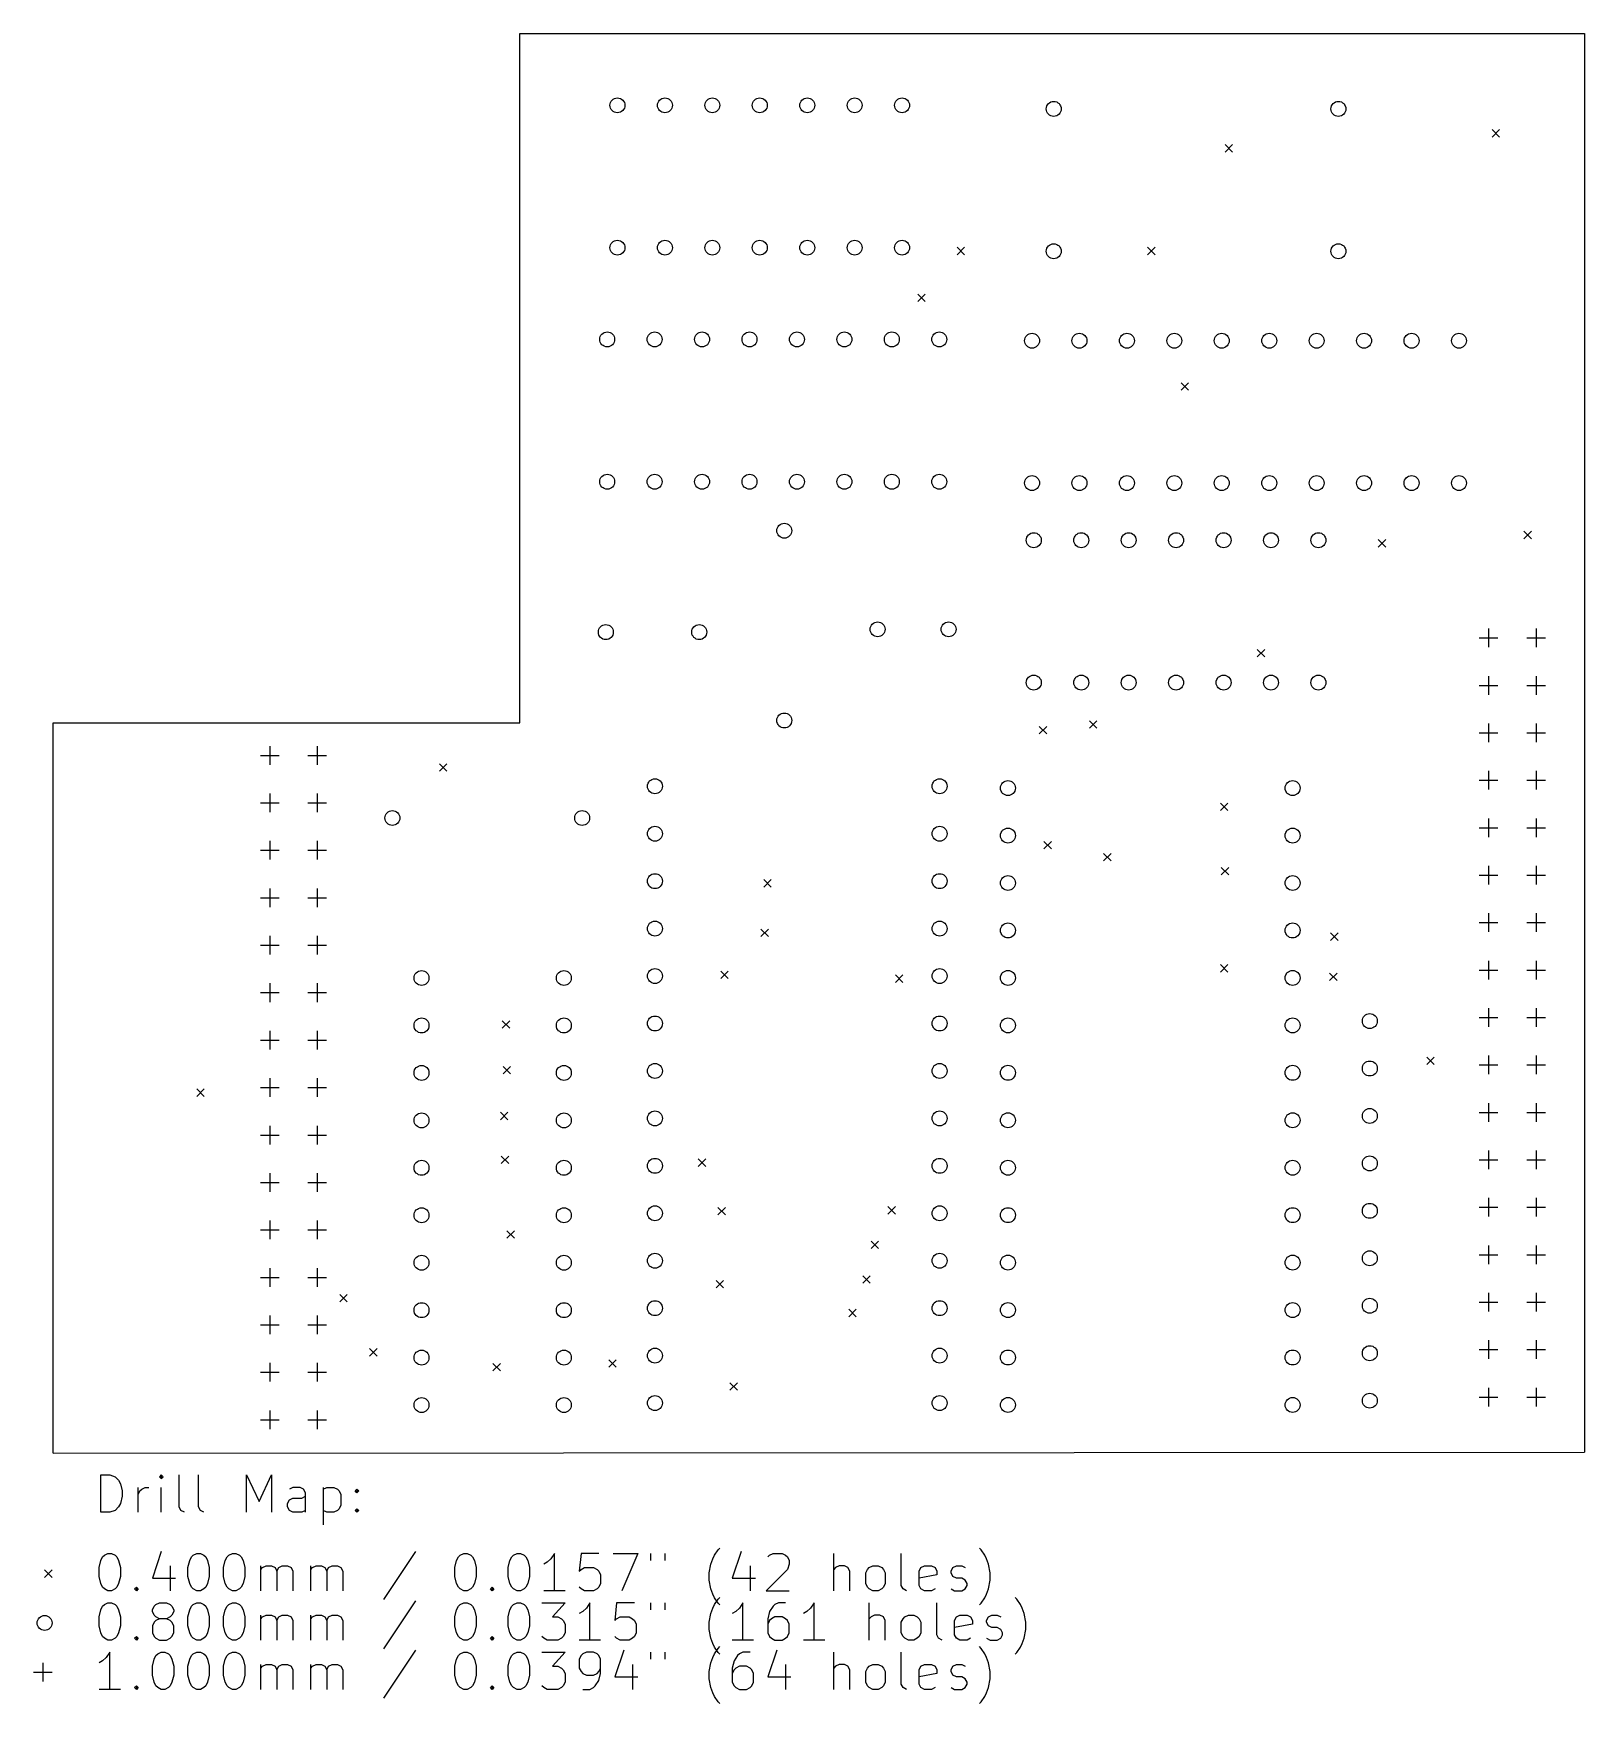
# Model space of a CAD drawing. Extents: x 46.9 to 130, y -119.4 to -30.
import ezdxf

# ---------------------------------------------------------------- set-up
doc = ezdxf.new("R2010")
doc.units = 0
doc.layers.add('BLACK', color=7, linetype='CONTINUOUS')

msp = doc.modelspace()

# ---------------------------------------------------------------- linework, layer by layer
at = {"layer": 'BLACK', "linetype": 'CONTINUOUS'}
for p, q in [((73, -66.9), (73, -30)), ((73, -30), (130, -30)), ((130, -30), (130, -105.95)), ((125.05, -35.15), (125.45, -35.55)), ((125.45, -35.15), (125.05, -35.55)), ((110.75, -35.95), (111.15, -36.35)), ((111.15, -35.95), (110.75, -36.35)), ((96.4, -41.45), (96.8, -41.85)), ((96.8, -41.45), (96.4, -41.85)), ((106.6, -41.45), (107, -41.85)), ((107, -41.45), (106.6, -41.85)), ((94.3, -43.95), (94.7, -44.35)), ((94.7, -43.95), (94.3, -44.35)), ((108.4, -48.7), (108.8, -49.1)), ((108.8, -48.7), (108.4, -49.1)), ((118.95, -57.1), (119.35, -57.5)), ((119.35, -57.1), (118.95, -57.5)), ((126.75, -56.65), (127.15, -57.05)), ((127.15, -56.65), (126.75, -57.05)), ((124.36, -62.36), (125.36, -62.36)), ((124.86, -61.86), (124.86, -62.86)), ((126.9, -62.36), (127.9, -62.36)), ((127.4, -61.86), (127.4, -62.86)), ((112.4722, -62.9747), (112.8722, -63.3747)), ((112.8722, -62.9747), (112.4722, -63.3747)), ((124.36, -64.9), (125.36, -64.9)), ((124.86, -64.4), (124.86, -65.4)), ((126.9, -64.9), (127.9, -64.9)), ((127.4, -64.4), (127.4, -65.4)), ((48, -66.9), (73, -66.9)), ((48, -106), (48, -66.9)), ((103.485, -66.8), (103.885, -67.2)), ((103.885, -66.8), (103.485, -67.2)), ((124.86, -66.94), (124.86, -67.94)), ((127.4, -66.94), (127.4, -67.94)), ((100.8, -67.1), (101.2, -67.5)), ((101.2, -67.1), (100.8, -67.5)), ((124.36, -67.44), (125.36, -67.44)), ((126.9, -67.44), (127.9, -67.44)), ((59.11, -68.65), (60.11, -68.65)), ((59.61, -68.15), (59.61, -69.15)), ((61.65, -68.65), (62.65, -68.65)), ((62.15, -68.15), (62.15, -69.15)), ((68.692, -69.1001), (69.092, -69.5001)), ((69.092, -69.1001), (68.692, -69.5001)), ((124.86, -69.48), (124.86, -70.48)), ((127.4, -69.48), (127.4, -70.48)), ((124.36, -69.98), (125.36, -69.98)), ((126.9, -69.98), (127.9, -69.98)), ((59.11, -71.19), (60.11, -71.19)), ((59.61, -70.69), (59.61, -71.69)), ((61.65, -71.19), (62.65, -71.19)), ((62.15, -70.69), (62.15, -71.69)), ((110.5, -71.2), (110.9, -71.6)), ((110.9, -71.2), (110.5, -71.6)), ((124.86, -72.02), (124.86, -73.02)), ((127.4, -72.02), (127.4, -73.02)), ((59.61, -73.23), (59.61, -74.23)), ((62.15, -73.23), (62.15, -74.23)), ((101.05, -73.25), (101.45, -73.65)), ((101.45, -73.25), (101.05, -73.65)), ((124.36, -72.52), (125.36, -72.52)), ((126.9, -72.52), (127.9, -72.52)), ((59.11, -73.73), (60.11, -73.73)), ((61.65, -73.73), (62.65, -73.73)), ((104.25, -73.9), (104.65, -74.3)), ((104.65, -73.9), (104.25, -74.3)), ((110.55, -74.65), (110.95, -75.05)), ((110.95, -74.65), (110.55, -75.05)), ((124.36, -75.06), (125.36, -75.06)), ((124.86, -74.56), (124.86, -75.56)), ((126.9, -75.06), (127.9, -75.06)), ((127.4, -74.56), (127.4, -75.56)), ((59.61, -75.77), (59.61, -76.77)), ((62.15, -75.77), (62.15, -76.77)), ((86.05, -75.3), (86.45, -75.7)), ((86.45, -75.3), (86.05, -75.7)), ((59.11, -76.27), (60.11, -76.27)), ((61.65, -76.27), (62.65, -76.27)), ((124.36, -77.6), (125.36, -77.6)), ((124.86, -77.1), (124.86, -78.1)), ((126.9, -77.6), (127.9, -77.6)), ((127.4, -77.1), (127.4, -78.1)), ((59.61, -78.31), (59.61, -79.31)), ((62.15, -78.31), (62.15, -79.31)), ((85.9, -77.95), (86.3, -78.35)), ((86.3, -77.95), (85.9, -78.35)), ((116.4, -78.15), (116.8, -78.55)), ((116.8, -78.15), (116.4, -78.55)), ((59.11, -78.81), (60.11, -78.81)), ((61.65, -78.81), (62.65, -78.81)), ((83.75, -80.2), (84.15, -80.6)), ((84.15, -80.2), (83.75, -80.6)), ((93.1, -80.4), (93.5, -80.8)), ((93.5, -80.4), (93.1, -80.8)), ((110.5, -79.85), (110.9, -80.25)), ((110.9, -79.85), (110.5, -80.25)), ((116.35, -80.3), (116.75, -80.7)), ((116.75, -80.3), (116.35, -80.7)), ((124.36, -80.14), (125.36, -80.14)), ((124.86, -79.64), (124.86, -80.64)), ((126.9, -80.14), (127.9, -80.14)), ((127.4, -79.64), (127.4, -80.64)), ((59.11, -81.35), (60.11, -81.35)), ((59.61, -80.85), (59.61, -81.85)), ((61.65, -81.35), (62.65, -81.35)), ((62.15, -80.85), (62.15, -81.85)), ((124.86, -82.18), (124.86, -83.18)), ((127.4, -82.18), (127.4, -83.18)), ((72.05, -82.85), (72.45, -83.25)), ((72.45, -82.85), (72.05, -83.25)), ((124.36, -82.68), (125.36, -82.68)), ((126.9, -82.68), (127.9, -82.68)), ((59.11, -83.89), (60.11, -83.89)), ((59.61, -83.39), (59.61, -84.39)), ((61.65, -83.89), (62.65, -83.89)), ((62.15, -83.39), (62.15, -84.39)), ((121.55, -84.8), (121.95, -85.2)), ((121.95, -84.8), (121.55, -85.2)), ((124.86, -84.72), (124.86, -85.72)), ((127.4, -84.72), (127.4, -85.72)), ((72.1, -85.3), (72.5, -85.7)), ((72.5, -85.3), (72.1, -85.7)), ((124.36, -85.22), (125.36, -85.22)), ((126.9, -85.22), (127.9, -85.22)), ((55.7, -86.5), (56.1, -86.9)), ((56.1, -86.5), (55.7, -86.9)), ((59.11, -86.43), (60.11, -86.43)), ((59.61, -85.93), (59.61, -86.93)), ((61.65, -86.43), (62.65, -86.43)), ((62.15, -85.93), (62.15, -86.93)), ((124.86, -87.26), (124.86, -88.26)), ((127.4, -87.26), (127.4, -88.26)), ((59.61, -88.47), (59.61, -89.47)), ((62.15, -88.47), (62.15, -89.47)), ((71.95, -87.75), (72.35, -88.15)), ((72.35, -87.75), (71.95, -88.15)), ((124.36, -87.76), (125.36, -87.76)), ((126.9, -87.76), (127.9, -87.76)), ((59.11, -88.97), (60.11, -88.97)), ((61.65, -88.97), (62.65, -88.97)), ((72, -90.1), (72.4, -90.5)), ((72.4, -90.1), (72, -90.5)), ((82.55, -90.25), (82.95, -90.65)), ((82.95, -90.25), (82.55, -90.65)), ((124.36, -90.3), (125.36, -90.3)), ((124.86, -89.8), (124.86, -90.8)), ((126.9, -90.3), (127.9, -90.3)), ((127.4, -89.8), (127.4, -90.8)), ((59.61, -91.01), (59.61, -92.01)), ((62.15, -91.01), (62.15, -92.01)), ((59.11, -91.51), (60.11, -91.51)), ((61.65, -91.51), (62.65, -91.51)), ((83.6, -92.85), (84, -93.25)), ((84, -92.85), (83.6, -93.25)), ((92.7, -92.8), (93.1, -93.2)), ((93.1, -92.8), (92.7, -93.2)), ((124.36, -92.84), (125.36, -92.84)), ((124.86, -92.34), (124.86, -93.34)), ((126.9, -92.84), (127.9, -92.84)), ((127.4, -92.34), (127.4, -93.34)), ((59.61, -93.55), (59.61, -94.55)), ((62.15, -93.55), (62.15, -94.55)), ((59.11, -94.05), (60.11, -94.05)), ((61.65, -94.05), (62.65, -94.05)), ((72.3, -94.1), (72.7, -94.5)), ((72.7, -94.1), (72.3, -94.5)), ((91.8, -94.65), (92.2, -95.05)), ((92.2, -94.65), (91.8, -95.05)), ((124.36, -95.38), (125.36, -95.38)), ((124.86, -94.88), (124.86, -95.88)), ((126.9, -95.38), (127.9, -95.38)), ((127.4, -94.88), (127.4, -95.88)), ((59.61, -96.09), (59.61, -97.09)), ((62.15, -96.09), (62.15, -97.09)), ((91.35, -96.5), (91.75, -96.9)), ((91.75, -96.5), (91.35, -96.9)), ((59.11, -96.59), (60.11, -96.59)), ((61.65, -96.59), (62.65, -96.59)), ((83.5, -96.75), (83.9, -97.15)), ((83.9, -96.75), (83.5, -97.15)), ((124.86, -97.42), (124.86, -98.42)), ((127.4, -97.42), (127.4, -98.42)), ((63.35, -97.5), (63.75, -97.9)), ((63.75, -97.5), (63.35, -97.9)), ((90.6, -98.3), (91, -98.7)), ((91, -98.3), (90.6, -98.7)), ((124.36, -97.92), (125.36, -97.92)), ((126.9, -97.92), (127.9, -97.92)), ((59.11, -99.13), (60.11, -99.13)), ((59.61, -98.63), (59.61, -99.63)), ((61.65, -99.13), (62.65, -99.13)), ((62.15, -98.63), (62.15, -99.63)), ((124.86, -99.96), (124.86, -100.96)), ((127.4, -99.96), (127.4, -100.96)), ((64.95, -100.4), (65.35, -100.8)), ((65.35, -100.4), (64.95, -100.8)), ((77.75, -101), (78.15, -101.4)), ((78.15, -101), (77.75, -101.4)), ((124.36, -100.46), (125.36, -100.46)), ((126.9, -100.46), (127.9, -100.46)), ((59.11, -101.67), (60.11, -101.67)), ((59.61, -101.17), (59.61, -102.17)), ((61.65, -101.67), (62.65, -101.67)), ((62.15, -101.17), (62.15, -102.17)), ((71.55, -101.2), (71.95, -101.6)), ((71.95, -101.2), (71.55, -101.6)), ((84.2403, -102.2327), (84.6403, -102.6327)), ((84.6403, -102.2327), (84.2403, -102.6327)), ((124.86, -102.5), (124.86, -103.5)), ((127.4, -102.5), (127.4, -103.5)), ((59.61, -103.71), (59.61, -104.71)), ((62.15, -103.71), (62.15, -104.71)), ((124.36, -103), (125.36, -103)), ((126.9, -103), (127.9, -103)), ((59.11, -104.21), (60.11, -104.21)), ((61.65, -104.21), (62.65, -104.21)), ((48, -106), (130, -105.95)), ((50.557768, -109.164838), (50.557768, -107.164838)), ((50.557768, -107.164838), (51.033958, -107.164838)), ((51.033958, -107.164838), (51.319673, -107.260076)), ((51.319673, -107.260076), (51.510149, -107.450552)), ((53.795863, -107.164838), (53.700625, -107.260076)), ((53.700625, -107.260076), (53.795863, -107.355314)), ((53.891101, -107.260076), (53.795863, -107.164838)), ((53.795863, -107.164838), (53.795863, -107.355314)), ((53.795863, -107.355314), (53.891101, -107.260076)), ((54.748244, -108.879123), (54.748244, -107.164838)), ((55.795863, -108.879123), (55.795863, -107.164838)), ((58.367292, -109.164838), (58.367292, -107.164838)), ((58.367292, -107.164838), (59.033959, -108.593409)), ((59.033959, -108.593409), (59.700625, -107.164838)), ((59.700625, -107.164838), (59.700625, -109.164838)), ((51.510149, -107.450552), (51.605387, -107.641028)), ((51.605387, -107.641028), (51.700625, -108.02198)), ((51.700625, -108.02198), (51.700625, -108.307695)), ((52.557768, -109.164838), (52.557768, -107.831504)), ((52.557768, -108.212457), (52.653006, -108.02198)), ((52.653006, -108.02198), (52.748244, -107.926742)), ((52.748244, -107.926742), (52.93872, -107.831504)), ((52.93872, -107.831504), (53.129197, -107.831504)), ((53.795863, -109.164838), (53.795863, -107.831504)), ((60.843482, -107.831504), (60.653006, -107.926742)), ((61.224435, -107.831504), (60.843482, -107.831504)), ((61.414911, -107.926742), (61.224435, -107.831504)), ((61.510149, -108.117219), (61.414911, -107.926742)), ((61.510149, -109.164838), (61.510149, -108.117219)), ((62.46253, -107.831504), (62.46253, -109.831504)), ((62.46253, -107.926742), (62.653006, -107.831504)), ((62.653006, -107.831504), (63.033959, -107.831504)), ((63.033959, -107.831504), (63.224435, -107.926742)), ((63.224435, -107.926742), (63.319673, -108.02198)), ((63.319673, -108.02198), (63.414911, -108.212457)), ((64.176816, -108.02198), (64.272054, -107.926742)), ((64.272054, -108.117219), (64.176816, -108.02198)), ((64.272054, -107.926742), (64.367292, -108.02198)), ((64.272054, -107.926742), (64.272054, -108.117219)), ((64.367292, -108.02198), (64.272054, -108.117219)), ((51.319673, -109.0696), (51.033958, -109.164838)), ((51.510149, -108.879123), (51.319673, -109.0696)), ((51.605387, -108.688647), (51.510149, -108.879123)), ((51.700625, -108.307695), (51.605387, -108.688647)), ((54.843482, -109.0696), (54.748244, -108.879123)), ((55.033958, -109.164838), (54.843482, -109.0696)), ((55.891101, -109.0696), (55.795863, -108.879123)), ((56.081577, -109.164838), (55.891101, -109.0696)), ((60.557768, -108.688647), (60.653006, -108.498171)), ((60.557768, -108.879123), (60.557768, -108.688647)), ((60.653006, -109.0696), (60.557768, -108.879123)), ((60.653006, -108.498171), (60.843482, -108.402933)), ((60.843482, -109.164838), (60.653006, -109.0696)), ((60.843482, -108.402933), (61.319673, -108.402933)), ((61.319673, -108.402933), (61.510149, -108.307695)), ((61.510149, -109.0696), (61.319673, -109.164838)), ((62.653006, -109.164838), (62.46253, -109.0696)), ((63.224435, -109.0696), (63.033959, -109.164838)), ((63.319673, -108.974361), (63.224435, -109.0696)), ((63.414911, -108.783885), (63.319673, -108.974361)), ((63.414911, -108.212457), (63.414911, -108.783885)), ((64.176816, -109.0696), (64.272054, -108.974361)), ((64.272054, -109.164838), (64.176816, -109.0696)), ((64.272054, -108.974361), (64.367292, -109.0696)), ((64.272054, -108.974361), (64.272054, -109.164838)), ((64.367292, -109.0696), (64.272054, -109.164838)), ((51.033958, -109.164838), (50.557768, -109.164838)), ((61.319673, -109.164838), (60.843482, -109.164838)), ((63.033959, -109.164838), (62.653006, -109.164838)), ((50.46253, -112.126742), (50.557768, -111.74579)), ((50.557768, -111.74579), (50.653006, -111.555314)), ((50.653006, -111.555314), (50.748244, -111.460076)), ((50.748244, -111.460076), (50.93872, -111.364838)), ((50.93872, -111.364838), (51.129197, -111.364838)), ((51.129197, -111.364838), (51.319673, -111.460076)), ((51.319673, -111.460076), (51.414911, -111.555314)), ((51.414911, -111.555314), (51.510149, -111.74579)), ((51.510149, -111.74579), (51.605387, -112.126742)), ((53.795863, -111.2696), (53.319673, -112.698171)), ((55.224435, -112.126742), (55.319673, -111.74579)), ((55.319673, -111.74579), (55.414911, -111.555314)), ((55.414911, -111.555314), (55.510149, -111.460076)), ((55.510149, -111.460076), (55.700625, -111.364838)), ((55.700625, -111.364838), (55.891102, -111.364838)), ((55.891102, -111.364838), (56.081578, -111.460076)), ((56.081578, -111.460076), (56.176816, -111.555314)), ((56.176816, -111.555314), (56.272054, -111.74579)), ((56.272054, -111.74579), (56.367292, -112.126742)), ((57.129197, -112.126742), (57.224435, -111.74579)), ((57.224435, -111.74579), (57.319673, -111.555314)), ((57.319673, -111.555314), (57.414911, -111.460076)), ((57.414911, -111.460076), (57.605387, -111.364838)), ((57.605387, -111.364838), (57.795864, -111.364838)), ((57.795864, -111.364838), (57.98634, -111.460076)), ((57.98634, -111.460076), (58.081578, -111.555314)), ((58.081578, -111.555314), (58.176816, -111.74579)), ((58.176816, -111.74579), (58.272054, -112.126742)), ((67.414912, -111.2696), (65.700627, -113.841028)), ((69.510151, -112.126742), (69.605389, -111.74579)), ((69.605389, -111.74579), (69.700627, -111.555314)), ((69.700627, -111.555314), (69.795865, -111.460076)), ((69.795865, -111.460076), (69.986341, -111.364838)), ((69.986341, -111.364838), (70.176818, -111.364838)), ((70.176818, -111.364838), (70.367294, -111.460076)), ((70.367294, -111.460076), (70.462532, -111.555314)), ((70.462532, -111.555314), (70.55777, -111.74579)), ((70.55777, -111.74579), (70.653008, -112.126742)), ((72.367294, -112.126742), (72.462532, -111.74579)), ((72.462532, -111.74579), (72.55777, -111.555314)), ((72.55777, -111.555314), (72.653008, -111.460076)), ((72.653008, -111.460076), (72.843484, -111.364838)), ((72.843484, -111.364838), (73.033961, -111.364838)), ((73.033961, -111.364838), (73.224437, -111.460076)), ((73.224437, -111.460076), (73.319675, -111.555314)), ((73.319675, -111.555314), (73.414913, -111.74579)), ((73.414913, -111.74579), (73.510151, -112.126742)), ((74.653008, -111.650552), (74.462532, -111.841028)), ((74.843484, -111.364838), (74.653008, -111.650552)), ((74.843484, -113.364838), (74.843484, -111.364838)), ((76.272056, -111.364838), (76.176818, -112.317219)), ((77.224437, -111.364838), (76.272056, -111.364838)), ((77.986342, -111.364838), (79.319675, -111.364838)), ((79.319675, -111.364838), (78.462532, -113.364838)), ((79.986342, -111.364838), (79.986342, -111.74579)), ((80.748247, -111.364838), (80.748247, -111.74579)), ((83.224438, -111.936266), (83.319676, -111.650552)), ((83.319676, -111.650552), (83.414914, -111.460076)), ((83.414914, -111.460076), (83.60539, -111.174361)), ((83.60539, -111.174361), (83.700629, -111.079123)), ((84.843485, -111.2696), (84.367295, -112.698171)), ((86.272057, -111.555314), (86.367295, -111.460076)), ((86.367295, -111.460076), (86.557771, -111.364838)), ((86.557771, -111.364838), (87.033962, -111.364838)), ((87.033962, -111.364838), (87.224438, -111.460076)), ((87.224438, -111.460076), (87.319676, -111.555314)), ((87.319676, -111.555314), (87.414914, -111.74579)), ((87.414914, -111.74579), (87.414914, -111.936266)), ((89.795867, -113.364838), (89.795867, -111.364838)), ((93.414915, -113.079123), (93.414915, -111.364838)), ((97.70063, -111.174361), (97.605392, -111.079123)), ((97.891106, -111.460076), (97.70063, -111.174361)), ((97.986344, -111.650552), (97.891106, -111.460076)), ((98.081582, -111.936266), (97.986344, -111.650552)), ((47.55, -112.25), (47.95, -112.65)), ((47.95, -112.25), (47.55, -112.65)), ((50.46253, -112.602933), (50.46253, -112.126742)), ((50.557768, -112.983885), (50.46253, -112.602933)), ((51.605387, -112.602933), (51.510149, -112.983885)), ((51.605387, -112.126742), (51.605387, -112.602933)), ((54.272054, -112.031504), (54.272054, -113.364838)), ((55.224435, -112.602933), (55.224435, -112.126742)), ((55.319673, -112.983885), (55.224435, -112.602933)), ((56.367292, -112.602933), (56.272054, -112.983885)), ((56.367292, -112.126742), (56.367292, -112.602933)), ((57.129197, -112.602933), (57.129197, -112.126742)), ((57.224435, -112.983885), (57.129197, -112.602933)), ((58.272054, -112.602933), (58.176816, -112.983885)), ((58.272054, -112.126742), (58.272054, -112.602933)), ((59.129197, -113.364838), (59.129197, -112.031504)), ((59.129197, -112.22198), (59.224435, -112.126742)), ((59.224435, -112.126742), (59.414911, -112.031504)), ((59.414911, -112.031504), (59.700626, -112.031504)), ((59.700626, -112.031504), (59.891102, -112.126742)), ((59.891102, -112.126742), (59.98634, -112.317219)), ((59.98634, -112.317219), (60.081578, -112.126742)), ((59.98634, -112.317219), (59.98634, -113.364838)), ((60.081578, -112.126742), (60.272054, -112.031504)), ((60.272054, -112.031504), (60.557768, -112.031504)), ((60.557768, -112.031504), (60.748245, -112.126742)), ((60.748245, -112.126742), (60.843483, -112.317219)), ((60.843483, -112.317219), (60.843483, -113.364838)), ((61.795864, -113.364838), (61.795864, -112.031504)), ((61.795864, -112.22198), (61.891102, -112.126742)), ((61.891102, -112.126742), (62.081578, -112.031504)), ((62.081578, -112.031504), (62.367293, -112.031504)), ((62.367293, -112.031504), (62.557769, -112.126742)), ((62.557769, -112.126742), (62.653007, -112.317219)), ((62.653007, -112.317219), (62.748245, -112.126742)), ((62.653007, -112.317219), (62.653007, -113.364838)), ((62.748245, -112.126742), (62.938721, -112.031504)), ((62.938721, -112.031504), (63.224435, -112.031504)), ((63.224435, -112.031504), (63.414912, -112.126742)), ((63.414912, -112.126742), (63.51015, -112.317219)), ((63.51015, -112.317219), (63.51015, -113.364838)), ((69.510151, -112.602933), (69.510151, -112.126742)), ((69.605389, -112.983885), (69.510151, -112.602933)), ((70.653008, -112.602933), (70.55777, -112.983885)), ((70.653008, -112.126742), (70.653008, -112.602933)), ((72.367294, -112.602933), (72.367294, -112.126742)), ((72.462532, -112.983885), (72.367294, -112.602933)), ((73.510151, -112.602933), (73.414913, -112.983885)), ((73.510151, -112.126742), (73.510151, -112.602933)), ((74.462532, -111.841028), (74.272056, -111.936266)), ((76.176818, -112.317219), (76.272056, -112.22198)), ((76.272056, -112.22198), (76.462532, -112.126742)), ((76.462532, -112.126742), (76.938723, -112.126742)), ((76.938723, -112.126742), (77.129199, -112.22198)), ((77.129199, -112.22198), (77.224437, -112.317219)), ((77.224437, -112.317219), (77.319675, -112.507695)), ((77.319675, -112.507695), (77.319675, -112.983885)), ((83.1292, -112.412457), (83.224438, -111.936266)), ((83.1292, -112.793409), (83.1292, -112.412457)), ((85.319676, -112.031504), (85.319676, -113.364838)), ((87.319676, -112.22198), (86.176819, -113.364838)), ((87.414914, -111.936266), (87.319676, -112.22198)), ((89.891105, -112.126742), (89.795867, -112.22198)), ((90.081581, -112.031504), (89.891105, -112.126742)), ((90.367296, -112.031504), (90.081581, -112.031504)), ((90.557772, -112.126742), (90.367296, -112.031504)), ((90.65301, -112.317219), (90.557772, -112.126742)), ((90.65301, -113.364838), (90.65301, -112.317219)), ((91.510153, -112.412457), (91.605391, -112.22198)), ((91.510153, -112.983885), (91.510153, -112.412457)), ((91.605391, -112.22198), (91.700629, -112.126742)), ((91.700629, -112.126742), (91.891105, -112.031504)), ((91.891105, -112.031504), (92.17682, -112.031504)), ((92.17682, -112.031504), (92.367296, -112.126742)), ((92.367296, -112.126742), (92.462534, -112.22198)), ((92.462534, -112.22198), (92.557772, -112.412457)), ((92.557772, -112.412457), (92.557772, -112.983885)), ((94.367296, -112.317219), (94.462534, -112.126742)), ((94.367296, -113.079123), (94.367296, -112.317219)), ((95.319677, -112.507695), (94.367296, -112.698171)), ((94.462534, -112.126742), (94.65301, -112.031504)), ((94.65301, -112.031504), (95.033963, -112.031504)), ((95.033963, -112.031504), (95.224439, -112.126742)), ((95.224439, -112.126742), (95.319677, -112.317219)), ((95.319677, -112.317219), (95.319677, -112.507695)), ((96.081582, -112.317219), (96.17682, -112.126742)), ((96.081582, -112.412457), (96.081582, -112.317219)), ((96.17682, -112.602933), (96.081582, -112.412457)), ((96.17682, -112.126742), (96.367296, -112.031504)), ((96.367296, -112.698171), (96.17682, -112.602933)), ((96.367296, -112.031504), (96.65301, -112.031504)), ((96.65301, -112.031504), (96.843487, -112.126742)), ((98.17682, -112.412457), (98.081582, -111.936266)), ((98.17682, -112.793409), (98.17682, -112.412457)), ((50.653006, -113.174361), (50.557768, -112.983885)), ((50.748244, -113.2696), (50.653006, -113.174361)), ((50.93872, -113.364838), (50.748244, -113.2696)), ((51.129197, -113.364838), (50.93872, -113.364838)), ((51.319673, -113.2696), (51.129197, -113.364838)), ((51.414911, -113.174361), (51.319673, -113.2696)), ((51.510149, -112.983885), (51.414911, -113.174361)), ((52.367292, -113.2696), (52.46253, -113.174361)), ((52.46253, -113.364838), (52.367292, -113.2696)), ((52.46253, -113.174361), (52.557768, -113.2696)), ((52.46253, -113.174361), (52.46253, -113.364838)), ((52.557768, -113.2696), (52.46253, -113.364838)), ((53.319673, -112.698171), (54.557768, -112.698171)), ((55.414911, -113.174361), (55.319673, -112.983885)), ((55.510149, -113.2696), (55.414911, -113.174361)), ((55.700625, -113.364838), (55.510149, -113.2696)), ((55.891102, -113.364838), (55.700625, -113.364838)), ((56.081578, -113.2696), (55.891102, -113.364838)), ((56.176816, -113.174361), (56.081578, -113.2696)), ((56.272054, -112.983885), (56.176816, -113.174361)), ((57.319673, -113.174361), (57.224435, -112.983885)), ((57.414911, -113.2696), (57.319673, -113.174361)), ((57.605387, -113.364838), (57.414911, -113.2696)), ((57.795864, -113.364838), (57.605387, -113.364838)), ((57.98634, -113.2696), (57.795864, -113.364838)), ((58.081578, -113.174361), (57.98634, -113.2696)), ((58.176816, -112.983885), (58.081578, -113.174361)), ((69.700627, -113.174361), (69.605389, -112.983885)), ((69.795865, -113.2696), (69.700627, -113.174361)), ((69.986341, -113.364838), (69.795865, -113.2696)), ((70.176818, -113.364838), (69.986341, -113.364838)), ((70.367294, -113.2696), (70.176818, -113.364838)), ((70.462532, -113.174361), (70.367294, -113.2696)), ((70.55777, -112.983885), (70.462532, -113.174361)), ((71.414913, -113.2696), (71.510151, -113.174361)), ((71.510151, -113.364838), (71.414913, -113.2696)), ((71.510151, -113.174361), (71.605389, -113.2696)), ((71.510151, -113.174361), (71.510151, -113.364838)), ((71.605389, -113.2696), (71.510151, -113.364838)), ((72.55777, -113.174361), (72.462532, -112.983885)), ((72.653008, -113.2696), (72.55777, -113.174361)), ((72.843484, -113.364838), (72.653008, -113.2696)), ((73.033961, -113.364838), (72.843484, -113.364838)), ((73.224437, -113.2696), (73.033961, -113.364838)), ((73.319675, -113.174361), (73.224437, -113.2696)), ((73.414913, -112.983885), (73.319675, -113.174361)), ((75.414913, -113.364838), (74.272056, -113.364838)), ((76.272056, -113.2696), (76.176818, -113.174361)), ((76.462532, -113.364838), (76.272056, -113.2696)), ((76.938723, -113.364838), (76.462532, -113.364838)), ((77.129199, -113.2696), (76.938723, -113.364838)), ((77.224437, -113.174361), (77.129199, -113.2696)), ((77.319675, -112.983885), (77.224437, -113.174361)), ((83.224438, -113.2696), (83.1292, -112.793409)), ((83.319676, -113.555314), (83.224438, -113.2696)), ((84.367295, -112.698171), (85.60539, -112.698171)), ((86.176819, -113.364838), (87.414914, -113.364838)), ((91.605391, -113.174361), (91.510153, -112.983885)), ((91.700629, -113.2696), (91.605391, -113.174361)), ((91.891105, -113.364838), (91.700629, -113.2696)), ((92.17682, -113.364838), (91.891105, -113.364838)), ((92.367296, -113.2696), (92.17682, -113.364838)), ((92.462534, -113.174361), (92.367296, -113.2696)), ((92.557772, -112.983885), (92.462534, -113.174361)), ((93.510153, -113.2696), (93.414915, -113.079123)), ((93.700629, -113.364838), (93.510153, -113.2696)), ((94.462534, -113.2696), (94.367296, -113.079123)), ((94.65301, -113.364838), (94.462534, -113.2696)), ((95.033963, -113.364838), (94.65301, -113.364838)), ((95.224439, -113.2696), (95.033963, -113.364838)), ((96.081582, -113.2696), (96.272058, -113.364838)), ((96.272058, -113.364838), (96.65301, -113.364838)), ((96.65301, -112.698171), (96.367296, -112.698171)), ((96.843487, -112.793409), (96.65301, -112.698171)), ((96.65301, -113.364838), (96.843487, -113.2696)), ((96.938725, -112.983885), (96.843487, -112.793409)), ((96.843487, -113.2696), (96.938725, -113.079123)), ((96.938725, -113.079123), (96.938725, -112.983885)), ((97.986344, -113.555314), (98.081582, -113.2696)), ((98.081582, -113.2696), (98.17682, -112.793409)), ((50.46253, -114.766742), (50.557768, -114.38579)), ((50.557768, -114.38579), (50.653006, -114.195314)), ((50.653006, -114.195314), (50.748244, -114.100076)), ((50.748244, -114.100076), (50.93872, -114.004838)), ((50.93872, -114.004838), (51.129197, -114.004838)), ((51.129197, -114.004838), (51.319673, -114.100076)), ((51.319673, -114.100076), (51.414911, -114.195314)), ((51.414911, -114.195314), (51.510149, -114.38579)), ((51.510149, -114.38579), (51.605387, -114.766742)), ((53.319673, -114.38579), (53.414911, -114.195314)), ((53.319673, -114.481028), (53.319673, -114.38579)), ((53.414911, -114.195314), (53.510149, -114.100076)), ((53.510149, -114.100076), (53.700625, -114.004838)), ((53.700625, -114.004838), (54.081578, -114.004838)), ((54.081578, -114.004838), (54.272054, -114.100076)), ((54.272054, -114.100076), (54.367292, -114.195314)), ((54.367292, -114.195314), (54.46253, -114.38579)), ((54.46253, -114.38579), (54.46253, -114.481028)), ((55.224435, -114.766742), (55.319673, -114.38579)), ((55.319673, -114.38579), (55.414911, -114.195314)), ((55.414911, -114.195314), (55.510149, -114.100076)), ((55.510149, -114.100076), (55.700625, -114.004838)), ((55.700625, -114.004838), (55.891102, -114.004838)), ((55.891102, -114.004838), (56.081578, -114.100076)), ((56.081578, -114.100076), (56.176816, -114.195314)), ((56.176816, -114.195314), (56.272054, -114.38579)), ((56.272054, -114.38579), (56.367292, -114.766742)), ((57.129197, -114.766742), (57.224435, -114.38579)), ((57.224435, -114.38579), (57.319673, -114.195314)), ((57.319673, -114.195314), (57.414911, -114.100076)), ((57.414911, -114.100076), (57.605387, -114.004838)), ((57.605387, -114.004838), (57.795864, -114.004838)), ((57.795864, -114.004838), (57.98634, -114.100076)), ((57.98634, -114.100076), (58.081578, -114.195314)), ((58.081578, -114.195314), (58.176816, -114.38579)), ((58.176816, -114.38579), (58.272054, -114.766742)), ((67.414912, -113.9096), (65.700627, -116.481028)), ((69.510151, -114.766742), (69.605389, -114.38579)), ((69.605389, -114.38579), (69.700627, -114.195314)), ((69.700627, -114.195314), (69.795865, -114.100076)), ((69.795865, -114.100076), (69.986341, -114.004838)), ((69.986341, -114.004838), (70.176818, -114.004838)), ((70.176818, -114.004838), (70.367294, -114.100076)), ((70.367294, -114.100076), (70.462532, -114.195314)), ((70.462532, -114.195314), (70.55777, -114.38579)), ((70.55777, -114.38579), (70.653008, -114.766742)), ((72.367294, -114.766742), (72.462532, -114.38579)), ((72.462532, -114.38579), (72.55777, -114.195314)), ((72.55777, -114.195314), (72.653008, -114.100076)), ((72.653008, -114.100076), (72.843484, -114.004838)), ((72.843484, -114.004838), (73.033961, -114.004838)), ((73.033961, -114.004838), (73.224437, -114.100076)), ((73.224437, -114.100076), (73.319675, -114.195314)), ((73.319675, -114.195314), (73.414913, -114.38579)), ((73.414913, -114.38579), (73.510151, -114.766742)), ((74.176818, -114.004838), (75.414913, -114.004838)), ((75.414913, -114.004838), (74.748246, -114.766742)), ((76.55777, -114.290552), (76.367294, -114.481028)), ((76.748246, -114.004838), (76.55777, -114.290552)), ((76.748246, -116.004838), (76.748246, -114.004838)), ((78.176818, -114.004838), (78.08158, -114.957219)), ((79.129199, -114.004838), (78.176818, -114.004838)), ((79.986342, -114.004838), (79.986342, -114.38579)), ((80.748247, -114.004838), (80.748247, -114.38579)), ((83.224438, -114.576266), (83.319676, -114.290552)), ((83.414914, -113.74579), (83.319676, -113.555314)), ((83.319676, -114.290552), (83.414914, -114.100076)), ((83.60539, -114.031504), (83.414914, -113.74579)), ((83.414914, -114.100076), (83.60539, -113.814361)), ((83.60539, -113.814361), (83.700629, -113.719123)), ((83.700629, -114.126742), (83.60539, -114.031504)), ((84.748247, -114.290552), (84.557771, -114.481028)), ((84.938723, -114.004838), (84.748247, -114.290552)), ((84.938723, -116.004838), (84.938723, -114.004838)), ((86.557771, -114.195314), (86.367295, -114.481028)), ((86.653009, -114.100076), (86.557771, -114.195314)), ((86.843485, -114.004838), (86.653009, -114.100076)), ((87.224438, -114.004838), (86.843485, -114.004838)), ((88.557771, -114.290552), (88.367295, -114.481028)), ((88.748247, -114.004838), (88.557771, -114.290552)), ((88.748247, -116.004838), (88.748247, -114.004838)), ((91.700629, -116.004838), (91.700629, -114.004838)), ((95.319677, -115.719123), (95.319677, -114.004838)), ((97.605392, -114.126742), (97.70063, -114.031504)), ((97.70063, -114.031504), (97.891106, -113.74579)), ((97.891106, -113.74579), (97.986344, -113.555314)), ((99.605392, -113.814361), (99.510154, -113.719123)), ((99.795868, -114.100076), (99.605392, -113.814361)), ((99.891106, -114.290552), (99.795868, -114.100076)), ((99.986344, -114.576266), (99.891106, -114.290552)), ((50.46253, -115.242933), (50.46253, -114.766742)), ((50.557768, -115.623885), (50.46253, -115.242933)), ((51.605387, -115.242933), (51.510149, -115.623885)), ((51.605387, -114.766742), (51.605387, -115.242933)), ((53.414911, -114.671504), (53.319673, -114.481028)), ((53.414911, -115.052457), (53.319673, -115.242933)), ((53.319673, -115.242933), (53.319673, -115.623885)), ((53.510149, -114.766742), (53.414911, -114.671504)), ((53.510149, -114.957219), (53.414911, -115.052457)), ((53.700625, -114.86198), (53.510149, -114.766742)), ((53.700625, -114.86198), (53.510149, -114.957219)), ((54.081578, -114.86198), (53.700625, -114.86198)), ((54.272054, -114.766742), (54.081578, -114.86198)), ((54.272054, -114.957219), (54.081578, -114.86198)), ((54.367292, -114.671504), (54.272054, -114.766742)), ((54.367292, -115.052457), (54.272054, -114.957219)), ((54.46253, -114.481028), (54.367292, -114.671504)), ((54.46253, -115.242933), (54.367292, -115.052457)), ((54.46253, -115.623885), (54.46253, -115.242933)), ((55.224435, -115.242933), (55.224435, -114.766742)), ((55.319673, -115.623885), (55.224435, -115.242933)), ((56.367292, -115.242933), (56.272054, -115.623885)), ((56.367292, -114.766742), (56.367292, -115.242933)), ((57.129197, -115.242933), (57.129197, -114.766742)), ((57.224435, -115.623885), (57.129197, -115.242933)), ((58.272054, -115.242933), (58.176816, -115.623885)), ((58.272054, -114.766742), (58.272054, -115.242933)), ((59.129197, -116.004838), (59.129197, -114.671504)), ((59.129197, -114.86198), (59.224435, -114.766742)), ((59.224435, -114.766742), (59.414911, -114.671504)), ((59.414911, -114.671504), (59.700626, -114.671504)), ((59.700626, -114.671504), (59.891102, -114.766742)), ((59.891102, -114.766742), (59.98634, -114.957219)), ((59.98634, -114.957219), (60.081578, -114.766742)), ((59.98634, -114.957219), (59.98634, -116.004838)), ((60.081578, -114.766742), (60.272054, -114.671504)), ((60.272054, -114.671504), (60.557768, -114.671504)), ((60.557768, -114.671504), (60.748245, -114.766742)), ((60.748245, -114.766742), (60.843483, -114.957219)), ((60.843483, -114.957219), (60.843483, -116.004838)), ((61.795864, -116.004838), (61.795864, -114.671504)), ((61.795864, -114.86198), (61.891102, -114.766742)), ((61.891102, -114.766742), (62.081578, -114.671504)), ((62.081578, -114.671504), (62.367293, -114.671504)), ((62.367293, -114.671504), (62.557769, -114.766742)), ((62.557769, -114.766742), (62.653007, -114.957219)), ((62.653007, -114.957219), (62.748245, -114.766742)), ((62.653007, -114.957219), (62.653007, -116.004838)), ((62.748245, -114.766742), (62.938721, -114.671504)), ((62.938721, -114.671504), (63.224435, -114.671504)), ((63.224435, -114.671504), (63.414912, -114.766742)), ((63.414912, -114.766742), (63.51015, -114.957219)), ((63.51015, -114.957219), (63.51015, -116.004838)), ((69.510151, -115.242933), (69.510151, -114.766742)), ((69.605389, -115.623885), (69.510151, -115.242933)), ((70.653008, -115.242933), (70.55777, -115.623885)), ((70.653008, -114.766742), (70.653008, -115.242933)), ((72.367294, -115.242933), (72.367294, -114.766742)), ((72.462532, -115.623885), (72.367294, -115.242933)), ((73.510151, -115.242933), (73.414913, -115.623885)), ((73.510151, -114.766742), (73.510151, -115.242933)), ((74.748246, -114.766742), (75.033961, -114.766742)), ((75.033961, -114.766742), (75.224437, -114.86198)), ((75.224437, -114.86198), (75.319675, -114.957219)), ((75.319675, -114.957219), (75.414913, -115.147695)), ((75.414913, -115.147695), (75.414913, -115.623885)), ((76.367294, -114.481028), (76.176818, -114.576266)), ((78.08158, -114.957219), (78.176818, -114.86198)), ((78.176818, -114.86198), (78.367294, -114.766742)), ((78.367294, -114.766742), (78.843485, -114.766742)), ((78.843485, -114.766742), (79.033961, -114.86198)), ((79.033961, -114.86198), (79.129199, -114.957219)), ((79.129199, -114.957219), (79.224437, -115.147695)), ((79.224437, -115.147695), (79.224437, -115.623885)), ((83.1292, -115.052457), (83.224438, -114.576266)), ((83.1292, -115.433409), (83.1292, -115.052457)), ((84.557771, -114.481028), (84.367295, -114.576266)), ((86.367295, -114.481028), (86.272057, -114.86198)), ((86.272057, -114.86198), (86.272057, -115.623885)), ((86.367295, -114.957219), (86.272057, -115.147695)), ((86.462533, -114.86198), (86.367295, -114.957219)), ((86.653009, -114.766742), (86.462533, -114.86198)), ((87.033962, -114.766742), (86.653009, -114.766742)), ((87.224438, -114.86198), (87.033962, -114.766742)), ((87.319676, -114.957219), (87.224438, -114.86198)), ((87.414914, -115.147695), (87.319676, -114.957219)), ((87.414914, -115.623885), (87.414914, -115.147695)), ((88.367295, -114.481028), (88.176819, -114.576266)), ((91.795867, -114.766742), (91.700629, -114.86198)), ((91.986343, -114.671504), (91.795867, -114.766742)), ((92.272058, -114.671504), (91.986343, -114.671504)), ((92.462534, -114.766742), (92.272058, -114.671504)), ((92.557772, -114.957219), (92.462534, -114.766742)), ((92.557772, -116.004838), (92.557772, -114.957219)), ((93.414915, -115.052457), (93.510153, -114.86198)), ((93.414915, -115.623885), (93.414915, -115.052457)), ((93.510153, -114.86198), (93.605391, -114.766742)), ((93.605391, -114.766742), (93.795867, -114.671504)), ((93.795867, -114.671504), (94.081582, -114.671504)), ((94.081582, -114.671504), (94.272058, -114.766742)), ((94.272058, -114.766742), (94.367296, -114.86198)), ((94.367296, -114.86198), (94.462534, -115.052457)), ((94.462534, -115.052457), (94.462534, -115.623885)), ((96.272058, -114.957219), (96.367296, -114.766742)), ((96.272058, -115.719123), (96.272058, -114.957219)), ((97.224439, -115.147695), (96.272058, -115.338171)), ((96.367296, -114.766742), (96.557772, -114.671504)), ((96.557772, -114.671504), (96.938725, -114.671504)), ((96.938725, -114.671504), (97.129201, -114.766742)), ((97.129201, -114.766742), (97.224439, -114.957219)), ((97.224439, -114.957219), (97.224439, -115.147695)), ((97.986344, -114.957219), (98.081582, -114.766742)), ((97.986344, -115.052457), (97.986344, -114.957219)), ((98.081582, -115.242933), (97.986344, -115.052457)), ((98.081582, -114.766742), (98.272058, -114.671504)), ((98.272058, -115.338171), (98.081582, -115.242933)), ((98.272058, -114.671504), (98.557772, -114.671504)), ((98.557772, -114.671504), (98.748249, -114.766742)), ((100.081582, -115.052457), (99.986344, -114.576266)), ((100.081582, -115.433409), (100.081582, -115.052457)), ((50.653006, -115.814361), (50.557768, -115.623885)), ((50.748244, -115.9096), (50.653006, -115.814361)), ((50.93872, -116.004838), (50.748244, -115.9096)), ((51.129197, -116.004838), (50.93872, -116.004838)), ((51.319673, -115.9096), (51.129197, -116.004838)), ((51.414911, -115.814361), (51.319673, -115.9096)), ((51.510149, -115.623885), (51.414911, -115.814361)), ((52.367292, -115.9096), (52.46253, -115.814361)), ((52.46253, -116.004838), (52.367292, -115.9096)), ((52.46253, -115.814361), (52.557768, -115.9096)), ((52.46253, -115.814361), (52.46253, -116.004838)), ((52.557768, -115.9096), (52.46253, -116.004838)), ((53.319673, -115.623885), (53.414911, -115.814361)), ((53.414911, -115.814361), (53.510149, -115.9096)), ((53.510149, -115.9096), (53.700625, -116.004838)), ((53.700625, -116.004838), (54.081578, -116.004838)), ((54.081578, -116.004838), (54.272054, -115.9096)), ((54.272054, -115.9096), (54.367292, -115.814361)), ((54.367292, -115.814361), (54.46253, -115.623885)), ((55.414911, -115.814361), (55.319673, -115.623885)), ((55.510149, -115.9096), (55.414911, -115.814361)), ((55.700625, -116.004838), (55.510149, -115.9096)), ((55.891102, -116.004838), (55.700625, -116.004838)), ((56.081578, -115.9096), (55.891102, -116.004838)), ((56.176816, -115.814361), (56.081578, -115.9096)), ((56.272054, -115.623885), (56.176816, -115.814361)), ((57.319673, -115.814361), (57.224435, -115.623885)), ((57.414911, -115.9096), (57.319673, -115.814361)), ((57.605387, -116.004838), (57.414911, -115.9096)), ((57.795864, -116.004838), (57.605387, -116.004838)), ((57.98634, -115.9096), (57.795864, -116.004838)), ((58.081578, -115.814361), (57.98634, -115.9096)), ((58.176816, -115.623885), (58.081578, -115.814361)), ((69.700627, -115.814361), (69.605389, -115.623885)), ((69.795865, -115.9096), (69.700627, -115.814361)), ((69.986341, -116.004838), (69.795865, -115.9096)), ((70.176818, -116.004838), (69.986341, -116.004838)), ((70.367294, -115.9096), (70.176818, -116.004838)), ((70.462532, -115.814361), (70.367294, -115.9096)), ((70.55777, -115.623885), (70.462532, -115.814361)), ((71.414913, -115.9096), (71.510151, -115.814361)), ((71.510151, -116.004838), (71.414913, -115.9096)), ((71.510151, -115.814361), (71.605389, -115.9096)), ((71.510151, -115.814361), (71.510151, -116.004838)), ((71.605389, -115.9096), (71.510151, -116.004838)), ((72.55777, -115.814361), (72.462532, -115.623885)), ((72.653008, -115.9096), (72.55777, -115.814361)), ((72.843484, -116.004838), (72.653008, -115.9096)), ((73.033961, -116.004838), (72.843484, -116.004838)), ((73.224437, -115.9096), (73.033961, -116.004838)), ((73.319675, -115.814361), (73.224437, -115.9096)), ((73.414913, -115.623885), (73.319675, -115.814361)), ((74.272056, -115.9096), (74.176818, -115.814361)), ((74.462532, -116.004838), (74.272056, -115.9096)), ((75.033961, -116.004838), (74.462532, -116.004838)), ((75.224437, -115.9096), (75.033961, -116.004838)), ((75.319675, -115.814361), (75.224437, -115.9096)), ((75.414913, -115.623885), (75.319675, -115.814361)), ((77.319675, -116.004838), (76.176818, -116.004838)), ((78.176818, -115.9096), (78.08158, -115.814361)), ((78.367294, -116.004838), (78.176818, -115.9096)), ((78.843485, -116.004838), (78.367294, -116.004838)), ((79.033961, -115.9096), (78.843485, -116.004838)), ((79.129199, -115.814361), (79.033961, -115.9096)), ((79.224437, -115.623885), (79.129199, -115.814361)), ((83.224438, -115.9096), (83.1292, -115.433409)), ((83.319676, -116.195314), (83.224438, -115.9096)), ((83.414914, -116.38579), (83.319676, -116.195314)), ((85.510152, -116.004838), (84.367295, -116.004838)), ((86.272057, -115.623885), (86.367295, -115.814361)), ((86.367295, -115.814361), (86.462533, -115.9096)), ((86.462533, -115.9096), (86.653009, -116.004838)), ((86.653009, -116.004838), (87.033962, -116.004838)), ((87.033962, -116.004838), (87.224438, -115.9096)), ((87.224438, -115.9096), (87.319676, -115.814361)), ((87.319676, -115.814361), (87.414914, -115.623885)), ((89.319676, -116.004838), (88.176819, -116.004838)), ((93.510153, -115.814361), (93.414915, -115.623885)), ((93.605391, -115.9096), (93.510153, -115.814361)), ((93.795867, -116.004838), (93.605391, -115.9096)), ((94.081582, -116.004838), (93.795867, -116.004838)), ((94.272058, -115.9096), (94.081582, -116.004838)), ((94.367296, -115.814361), (94.272058, -115.9096)), ((94.462534, -115.623885), (94.367296, -115.814361)), ((95.414915, -115.9096), (95.319677, -115.719123)), ((95.605391, -116.004838), (95.414915, -115.9096)), ((96.367296, -115.9096), (96.272058, -115.719123)), ((96.557772, -116.004838), (96.367296, -115.9096)), ((96.938725, -116.004838), (96.557772, -116.004838)), ((97.129201, -115.9096), (96.938725, -116.004838)), ((97.986344, -115.9096), (98.17682, -116.004838)), ((98.17682, -116.004838), (98.557772, -116.004838)), ((98.557772, -115.338171), (98.272058, -115.338171)), ((98.748249, -115.433409), (98.557772, -115.338171)), ((98.557772, -116.004838), (98.748249, -115.9096)), ((98.843487, -115.623885), (98.748249, -115.433409)), ((98.748249, -115.9096), (98.843487, -115.719123)), ((98.843487, -115.719123), (98.843487, -115.623885)), ((99.795868, -116.38579), (99.891106, -116.195314)), ((99.891106, -116.195314), (99.986344, -115.9096)), ((99.986344, -115.9096), (100.081582, -115.433409)), ((50.653006, -117.121028), (50.46253, -117.216266)), ((50.843482, -116.930552), (50.653006, -117.121028)), ((51.033958, -116.644838), (50.843482, -116.930552)), ((51.033958, -118.644838), (51.033958, -116.644838)), ((53.319673, -117.406742), (53.414911, -117.02579)), ((53.414911, -117.02579), (53.510149, -116.835314)), ((53.510149, -116.835314), (53.605387, -116.740076)), ((53.605387, -116.740076), (53.795863, -116.644838)), ((53.795863, -116.644838), (53.98634, -116.644838)), ((53.98634, -116.644838), (54.176816, -116.740076)), ((54.176816, -116.740076), (54.272054, -116.835314)), ((54.272054, -116.835314), (54.367292, -117.02579)), ((54.367292, -117.02579), (54.46253, -117.406742)), ((55.224435, -117.406742), (55.319673, -117.02579)), ((55.319673, -117.02579), (55.414911, -116.835314)), ((55.414911, -116.835314), (55.510149, -116.740076)), ((55.510149, -116.740076), (55.700625, -116.644838)), ((55.700625, -116.644838), (55.891102, -116.644838)), ((55.891102, -116.644838), (56.081578, -116.740076)), ((56.081578, -116.740076), (56.176816, -116.835314)), ((56.176816, -116.835314), (56.272054, -117.02579)), ((56.272054, -117.02579), (56.367292, -117.406742)), ((57.129197, -117.406742), (57.224435, -117.02579)), ((57.224435, -117.02579), (57.319673, -116.835314)), ((57.319673, -116.835314), (57.414911, -116.740076)), ((57.414911, -116.740076), (57.605387, -116.644838)), ((57.605387, -116.644838), (57.795864, -116.644838)), ((57.795864, -116.644838), (57.98634, -116.740076)), ((57.98634, -116.740076), (58.081578, -116.835314)), ((58.081578, -116.835314), (58.176816, -117.02579)), ((58.176816, -117.02579), (58.272054, -117.406742)), ((67.414912, -116.5496), (65.700627, -119.121028)), ((69.510151, -117.406742), (69.605389, -117.02579)), ((69.605389, -117.02579), (69.700627, -116.835314)), ((69.700627, -116.835314), (69.795865, -116.740076)), ((69.795865, -116.740076), (69.986341, -116.644838)), ((69.986341, -116.644838), (70.176818, -116.644838)), ((70.176818, -116.644838), (70.367294, -116.740076)), ((70.367294, -116.740076), (70.462532, -116.835314)), ((70.462532, -116.835314), (70.55777, -117.02579)), ((70.55777, -117.02579), (70.653008, -117.406742)), ((72.367294, -117.406742), (72.462532, -117.02579)), ((72.462532, -117.02579), (72.55777, -116.835314)), ((72.55777, -116.835314), (72.653008, -116.740076)), ((72.653008, -116.740076), (72.843484, -116.644838)), ((72.843484, -116.644838), (73.033961, -116.644838)), ((73.033961, -116.644838), (73.224437, -116.740076)), ((73.224437, -116.740076), (73.319675, -116.835314)), ((73.319675, -116.835314), (73.414913, -117.02579)), ((73.414913, -117.02579), (73.510151, -117.406742)), ((74.176818, -116.644838), (75.414913, -116.644838)), ((75.414913, -116.644838), (74.748246, -117.406742)), ((76.272056, -116.835314), (76.176818, -117.02579)), ((76.176818, -117.02579), (76.176818, -117.50198)), ((76.367294, -116.740076), (76.272056, -116.835314)), ((76.55777, -116.644838), (76.367294, -116.740076)), ((76.938723, -116.644838), (76.55777, -116.644838)), ((77.129199, -116.740076), (76.938723, -116.644838)), ((77.224437, -116.835314), (77.129199, -116.740076)), ((77.319675, -117.02579), (77.224437, -116.835314)), ((77.319675, -117.787695), (77.319675, -117.02579)), ((78.55777, -116.5496), (78.08158, -117.978171)), ((79.986342, -116.644838), (79.986342, -117.02579)), ((80.748247, -116.644838), (80.748247, -117.02579)), ((83.224438, -117.216266), (83.319676, -116.930552)), ((83.319676, -116.930552), (83.414914, -116.740076)), ((83.60539, -116.671504), (83.414914, -116.38579)), ((83.414914, -116.740076), (83.60539, -116.454361)), ((83.60539, -116.454361), (83.700629, -116.359123)), ((83.700629, -116.766742), (83.60539, -116.671504)), ((84.462533, -117.121028), (84.367295, -117.50198)), ((84.653009, -116.835314), (84.462533, -117.121028)), ((84.748247, -116.740076), (84.653009, -116.835314)), ((84.938723, -116.644838), (84.748247, -116.740076)), ((85.319676, -116.644838), (84.938723, -116.644838)), ((86.748247, -116.5496), (86.272057, -117.978171)), ((89.795867, -118.644838), (89.795867, -116.644838)), ((93.414915, -118.359123), (93.414915, -116.644838)), ((97.70063, -116.454361), (97.605392, -116.359123)), ((97.891106, -116.740076), (97.70063, -116.454361)), ((97.986344, -116.930552), (97.891106, -116.740076)), ((98.081582, -117.216266), (97.986344, -116.930552)), ((99.510154, -116.766742), (99.605392, -116.671504)), ((99.605392, -116.671504), (99.795868, -116.38579)), ((46.95, -117.73), (47.95, -117.73)), ((47.45, -117.23), (47.45, -118.23)), ((53.319673, -117.882933), (53.319673, -117.406742)), ((53.414911, -118.263885), (53.319673, -117.882933)), ((54.46253, -117.882933), (54.367292, -118.263885)), ((54.46253, -117.406742), (54.46253, -117.882933)), ((55.224435, -117.882933), (55.224435, -117.406742)), ((55.319673, -118.263885), (55.224435, -117.882933)), ((56.367292, -117.882933), (56.272054, -118.263885)), ((56.367292, -117.406742), (56.367292, -117.882933)), ((57.129197, -117.882933), (57.129197, -117.406742)), ((57.224435, -118.263885), (57.129197, -117.882933)), ((58.272054, -117.882933), (58.176816, -118.263885)), ((58.272054, -117.406742), (58.272054, -117.882933)), ((59.129197, -118.644838), (59.129197, -117.311504)), ((59.129197, -117.50198), (59.224435, -117.406742)), ((59.224435, -117.406742), (59.414911, -117.311504)), ((59.414911, -117.311504), (59.700626, -117.311504)), ((59.700626, -117.311504), (59.891102, -117.406742)), ((59.891102, -117.406742), (59.98634, -117.597219)), ((59.98634, -117.597219), (60.081578, -117.406742)), ((59.98634, -117.597219), (59.98634, -118.644838)), ((60.081578, -117.406742), (60.272054, -117.311504)), ((60.272054, -117.311504), (60.557768, -117.311504)), ((60.557768, -117.311504), (60.748245, -117.406742)), ((60.748245, -117.406742), (60.843483, -117.597219)), ((60.843483, -117.597219), (60.843483, -118.644838)), ((61.795864, -118.644838), (61.795864, -117.311504)), ((61.795864, -117.50198), (61.891102, -117.406742)), ((61.891102, -117.406742), (62.081578, -117.311504)), ((62.081578, -117.311504), (62.367293, -117.311504)), ((62.367293, -117.311504), (62.557769, -117.406742)), ((62.557769, -117.406742), (62.653007, -117.597219)), ((62.653007, -117.597219), (62.748245, -117.406742)), ((62.653007, -117.597219), (62.653007, -118.644838)), ((62.748245, -117.406742), (62.938721, -117.311504)), ((62.938721, -117.311504), (63.224435, -117.311504)), ((63.224435, -117.311504), (63.414912, -117.406742)), ((63.414912, -117.406742), (63.51015, -117.597219)), ((63.51015, -117.597219), (63.51015, -118.644838)), ((69.510151, -117.882933), (69.510151, -117.406742)), ((69.605389, -118.263885), (69.510151, -117.882933)), ((70.653008, -117.882933), (70.55777, -118.263885)), ((70.653008, -117.406742), (70.653008, -117.882933)), ((72.367294, -117.882933), (72.367294, -117.406742)), ((72.462532, -118.263885), (72.367294, -117.882933)), ((73.510151, -117.882933), (73.414913, -118.263885)), ((73.510151, -117.406742), (73.510151, -117.882933)), ((74.748246, -117.406742), (75.033961, -117.406742)), ((75.033961, -117.406742), (75.224437, -117.50198)), ((75.224437, -117.50198), (75.319675, -117.597219)), ((75.319675, -117.597219), (75.414913, -117.787695)), ((75.414913, -117.787695), (75.414913, -118.263885)), ((76.176818, -117.50198), (76.272056, -117.692457)), ((76.272056, -117.692457), (76.367294, -117.787695)), ((76.367294, -117.787695), (76.55777, -117.882933)), ((76.55777, -117.882933), (76.938723, -117.882933)), ((76.938723, -117.882933), (77.129199, -117.787695)), ((77.129199, -117.787695), (77.224437, -117.692457)), ((77.224437, -117.692457), (77.319675, -117.50198)), ((77.224437, -118.168647), (77.319675, -117.787695)), ((78.08158, -117.978171), (79.319675, -117.978171)), ((79.033961, -117.311504), (79.033961, -118.644838)), ((83.1292, -117.692457), (83.224438, -117.216266)), ((83.1292, -118.073409), (83.1292, -117.692457)), ((84.367295, -117.50198), (84.367295, -118.263885)), ((84.462533, -117.597219), (84.367295, -117.787695)), ((84.557771, -117.50198), (84.462533, -117.597219)), ((84.748247, -117.406742), (84.557771, -117.50198)), ((85.1292, -117.406742), (84.748247, -117.406742)), ((85.319676, -117.50198), (85.1292, -117.406742)), ((85.414914, -117.597219), (85.319676, -117.50198)), ((85.510152, -117.787695), (85.414914, -117.597219)), ((85.510152, -118.263885), (85.510152, -117.787695)), ((86.272057, -117.978171), (87.510152, -117.978171)), ((87.224438, -117.311504), (87.224438, -118.644838)), ((89.891105, -117.406742), (89.795867, -117.50198)), ((90.081581, -117.311504), (89.891105, -117.406742)), ((90.367296, -117.311504), (90.081581, -117.311504)), ((90.557772, -117.406742), (90.367296, -117.311504)), ((90.65301, -117.597219), (90.557772, -117.406742)), ((90.65301, -118.644838), (90.65301, -117.597219)), ((91.510153, -117.692457), (91.605391, -117.50198)), ((91.510153, -118.263885), (91.510153, -117.692457)), ((91.605391, -117.50198), (91.700629, -117.406742)), ((91.700629, -117.406742), (91.891105, -117.311504)), ((91.891105, -117.311504), (92.17682, -117.311504)), ((92.17682, -117.311504), (92.367296, -117.406742)), ((92.367296, -117.406742), (92.462534, -117.50198)), ((92.462534, -117.50198), (92.557772, -117.692457)), ((92.557772, -117.692457), (92.557772, -118.263885)), ((94.367296, -117.597219), (94.462534, -117.406742)), ((94.367296, -118.359123), (94.367296, -117.597219)), ((95.319677, -117.787695), (94.367296, -117.978171)), ((94.462534, -117.406742), (94.65301, -117.311504)), ((94.65301, -117.311504), (95.033963, -117.311504)), ((95.033963, -117.311504), (95.224439, -117.406742)), ((95.224439, -117.406742), (95.319677, -117.597219)), ((95.319677, -117.597219), (95.319677, -117.787695)), ((96.081582, -117.597219), (96.17682, -117.406742)), ((96.081582, -117.692457), (96.081582, -117.597219)), ((96.17682, -117.882933), (96.081582, -117.692457)), ((96.17682, -117.406742), (96.367296, -117.311504)), ((96.367296, -117.978171), (96.17682, -117.882933)), ((96.367296, -117.311504), (96.65301, -117.311504)), ((96.65301, -117.978171), (96.367296, -117.978171)), ((96.65301, -117.311504), (96.843487, -117.406742)), ((96.843487, -118.073409), (96.65301, -117.978171)), ((98.17682, -117.692457), (98.081582, -117.216266)), ((98.17682, -118.073409), (98.17682, -117.692457)), ((51.605387, -118.644838), (50.46253, -118.644838)), ((52.367292, -118.5496), (52.46253, -118.454361)), ((52.46253, -118.644838), (52.367292, -118.5496)), ((52.46253, -118.454361), (52.557768, -118.5496)), ((52.46253, -118.454361), (52.46253, -118.644838)), ((52.557768, -118.5496), (52.46253, -118.644838)), ((53.510149, -118.454361), (53.414911, -118.263885)), ((53.605387, -118.5496), (53.510149, -118.454361)), ((53.795863, -118.644838), (53.605387, -118.5496)), ((53.98634, -118.644838), (53.795863, -118.644838)), ((54.176816, -118.5496), (53.98634, -118.644838)), ((54.272054, -118.454361), (54.176816, -118.5496)), ((54.367292, -118.263885), (54.272054, -118.454361)), ((55.414911, -118.454361), (55.319673, -118.263885)), ((55.510149, -118.5496), (55.414911, -118.454361)), ((55.700625, -118.644838), (55.510149, -118.5496)), ((55.891102, -118.644838), (55.700625, -118.644838)), ((56.081578, -118.5496), (55.891102, -118.644838)), ((56.176816, -118.454361), (56.081578, -118.5496)), ((56.272054, -118.263885), (56.176816, -118.454361)), ((57.319673, -118.454361), (57.224435, -118.263885)), ((57.414911, -118.5496), (57.319673, -118.454361)), ((57.605387, -118.644838), (57.414911, -118.5496)), ((57.795864, -118.644838), (57.605387, -118.644838)), ((57.98634, -118.5496), (57.795864, -118.644838)), ((58.081578, -118.454361), (57.98634, -118.5496)), ((58.176816, -118.263885), (58.081578, -118.454361)), ((69.700627, -118.454361), (69.605389, -118.263885)), ((69.795865, -118.5496), (69.700627, -118.454361)), ((69.986341, -118.644838), (69.795865, -118.5496)), ((70.176818, -118.644838), (69.986341, -118.644838)), ((70.367294, -118.5496), (70.176818, -118.644838)), ((70.462532, -118.454361), (70.367294, -118.5496)), ((70.55777, -118.263885), (70.462532, -118.454361)), ((71.414913, -118.5496), (71.510151, -118.454361)), ((71.510151, -118.644838), (71.414913, -118.5496)), ((71.510151, -118.454361), (71.605389, -118.5496)), ((71.510151, -118.454361), (71.510151, -118.644838)), ((71.605389, -118.5496), (71.510151, -118.644838)), ((72.55777, -118.454361), (72.462532, -118.263885)), ((72.653008, -118.5496), (72.55777, -118.454361)), ((72.843484, -118.644838), (72.653008, -118.5496)), ((73.033961, -118.644838), (72.843484, -118.644838)), ((73.224437, -118.5496), (73.033961, -118.644838)), ((73.319675, -118.454361), (73.224437, -118.5496)), ((73.414913, -118.263885), (73.319675, -118.454361)), ((74.272056, -118.5496), (74.176818, -118.454361)), ((74.462532, -118.644838), (74.272056, -118.5496)), ((75.033961, -118.644838), (74.462532, -118.644838)), ((75.224437, -118.5496), (75.033961, -118.644838)), ((75.319675, -118.454361), (75.224437, -118.5496)), ((75.414913, -118.263885), (75.319675, -118.454361)), ((76.367294, -118.644838), (76.748246, -118.644838)), ((76.748246, -118.644838), (76.938723, -118.5496)), ((76.938723, -118.5496), (77.033961, -118.454361)), ((77.033961, -118.454361), (77.224437, -118.168647)), ((83.224438, -118.5496), (83.1292, -118.073409)), ((83.319676, -118.835314), (83.224438, -118.5496)), ((83.414914, -119.02579), (83.319676, -118.835314)), ((84.367295, -118.263885), (84.462533, -118.454361)), ((84.462533, -118.454361), (84.557771, -118.5496)), ((84.557771, -118.5496), (84.748247, -118.644838)), ((84.748247, -118.644838), (85.1292, -118.644838)), ((85.1292, -118.644838), (85.319676, -118.5496)), ((85.319676, -118.5496), (85.414914, -118.454361)), ((85.414914, -118.454361), (85.510152, -118.263885)), ((91.605391, -118.454361), (91.510153, -118.263885)), ((91.700629, -118.5496), (91.605391, -118.454361)), ((91.891105, -118.644838), (91.700629, -118.5496)), ((92.17682, -118.644838), (91.891105, -118.644838)), ((92.367296, -118.5496), (92.17682, -118.644838)), ((92.462534, -118.454361), (92.367296, -118.5496)), ((92.557772, -118.263885), (92.462534, -118.454361)), ((93.510153, -118.5496), (93.414915, -118.359123)), ((93.700629, -118.644838), (93.510153, -118.5496)), ((94.462534, -118.5496), (94.367296, -118.359123)), ((94.65301, -118.644838), (94.462534, -118.5496)), ((95.033963, -118.644838), (94.65301, -118.644838)), ((95.224439, -118.5496), (95.033963, -118.644838)), ((96.081582, -118.5496), (96.272058, -118.644838)), ((96.272058, -118.644838), (96.65301, -118.644838)), ((96.65301, -118.644838), (96.843487, -118.5496)), ((96.938725, -118.263885), (96.843487, -118.073409)), ((96.843487, -118.5496), (96.938725, -118.359123)), ((96.938725, -118.359123), (96.938725, -118.263885)), ((97.891106, -119.02579), (97.986344, -118.835314)), ((97.986344, -118.835314), (98.081582, -118.5496)), ((98.081582, -118.5496), (98.17682, -118.073409)), ((83.60539, -119.311504), (83.414914, -119.02579)), ((83.700629, -119.406742), (83.60539, -119.311504)), ((97.605392, -119.406742), (97.70063, -119.311504)), ((97.70063, -119.311504), (97.891106, -119.02579))]:
    msp.add_line(p, q, dxfattribs=at)
at = {"layer": 'BLACK'}
for centre in [(78.22, -33.85), (80.76, -33.85), (83.3, -33.85), (85.84, -33.85), (88.38, -33.85), (90.92, -33.85), (93.46, -33.85), (101.58, -34.04), (116.82, -34.04), (78.22, -41.47), (80.76, -41.47), (83.3, -41.47), (85.84, -41.47), (88.38, -41.47), (90.92, -41.47), (93.46, -41.47), (101.58, -41.66), (116.82, -41.66), (77.67, -46.38), (80.21, -46.38), (82.75, -46.38), (85.29, -46.38), (87.83, -46.38), (90.37, -46.38), (92.91, -46.38), (95.45, -46.38), (100.415, -46.45), (102.955, -46.45), (105.495, -46.45), (108.035, -46.45), (110.575, -46.45), (113.115, -46.45), (115.655, -46.45), (118.195, -46.45), (120.735, -46.45), (123.275, -46.45), (77.67, -54), (80.21, -54), (82.75, -54), (85.29, -54), (87.83, -54), (90.37, -54), (92.91, -54), (95.45, -54), (100.415, -54.07), (102.955, -54.07), (105.495, -54.07), (108.035, -54.07), (110.575, -54.07), (113.115, -54.07), (115.655, -54.07), (118.195, -54.07), (120.735, -54.07), (123.275, -54.07), (87.15, -56.62), (100.51, -57.13), (103.05, -57.13), (105.59, -57.13), (108.13, -57.13), (110.67, -57.13), (113.21, -57.13), (115.75, -57.13), (77.5973, -62.05), (82.5973, -62.05), (92.1473, -61.9), (95.9473, -61.9), (100.51, -64.75), (103.05, -64.75), (105.59, -64.75), (108.13, -64.75), (110.67, -64.75), (113.21, -64.75), (115.75, -64.75), (87.15, -66.78), (80.225, -70.3), (95.465, -70.3), (99.125, -70.4), (114.365, -70.4), (66.17, -72), (76.33, -72), (80.225, -72.84), (95.465, -72.84), (99.125, -72.94), (114.365, -72.94), (80.225, -75.38), (95.465, -75.38), (99.125, -75.48), (114.365, -75.48), (80.225, -77.92), (95.465, -77.92), (99.125, -78.02), (114.365, -78.02), (67.73, -80.565), (75.35, -80.565), (80.225, -80.46), (95.465, -80.46), (99.125, -80.56), (114.365, -80.56), (67.73, -83.105), (75.35, -83.105), (80.225, -83), (95.465, -83), (99.125, -83.1), (114.365, -83.1), (118.5, -82.87), (67.73, -85.645), (75.35, -85.645), (80.225, -85.54), (95.465, -85.54), (99.125, -85.64), (114.365, -85.64), (118.5, -85.41), (118.5, -87.95), (67.73, -88.185), (75.35, -88.185), (80.225, -88.08), (95.465, -88.08), (99.125, -88.18), (114.365, -88.18), (80.225, -90.62), (95.465, -90.62), (118.5, -90.49), (67.73, -90.725), (75.35, -90.725), (99.125, -90.72), (114.365, -90.72), (67.73, -93.265), (75.35, -93.265), (80.225, -93.16), (95.465, -93.16), (99.125, -93.26), (114.365, -93.26), (118.5, -93.03), (67.73, -95.805), (75.35, -95.805), (80.225, -95.7), (95.465, -95.7), (99.125, -95.8), (114.365, -95.8), (118.5, -95.57), (67.73, -98.345), (75.35, -98.345), (80.225, -98.24), (95.465, -98.24), (99.125, -98.34), (114.365, -98.34), (118.5, -98.11), (67.73, -100.885), (75.35, -100.885), (80.225, -100.78), (95.465, -100.78), (99.125, -100.88), (114.365, -100.88), (118.5, -100.65), (118.5, -103.19), (67.73, -103.425), (75.35, -103.425), (80.225, -103.32), (95.465, -103.32), (99.125, -103.42), (114.365, -103.42), (47.55, -115.09)]:
    msp.add_circle(centre, 0.4, dxfattribs=at)

doc.saveas('drawing.dxf')
